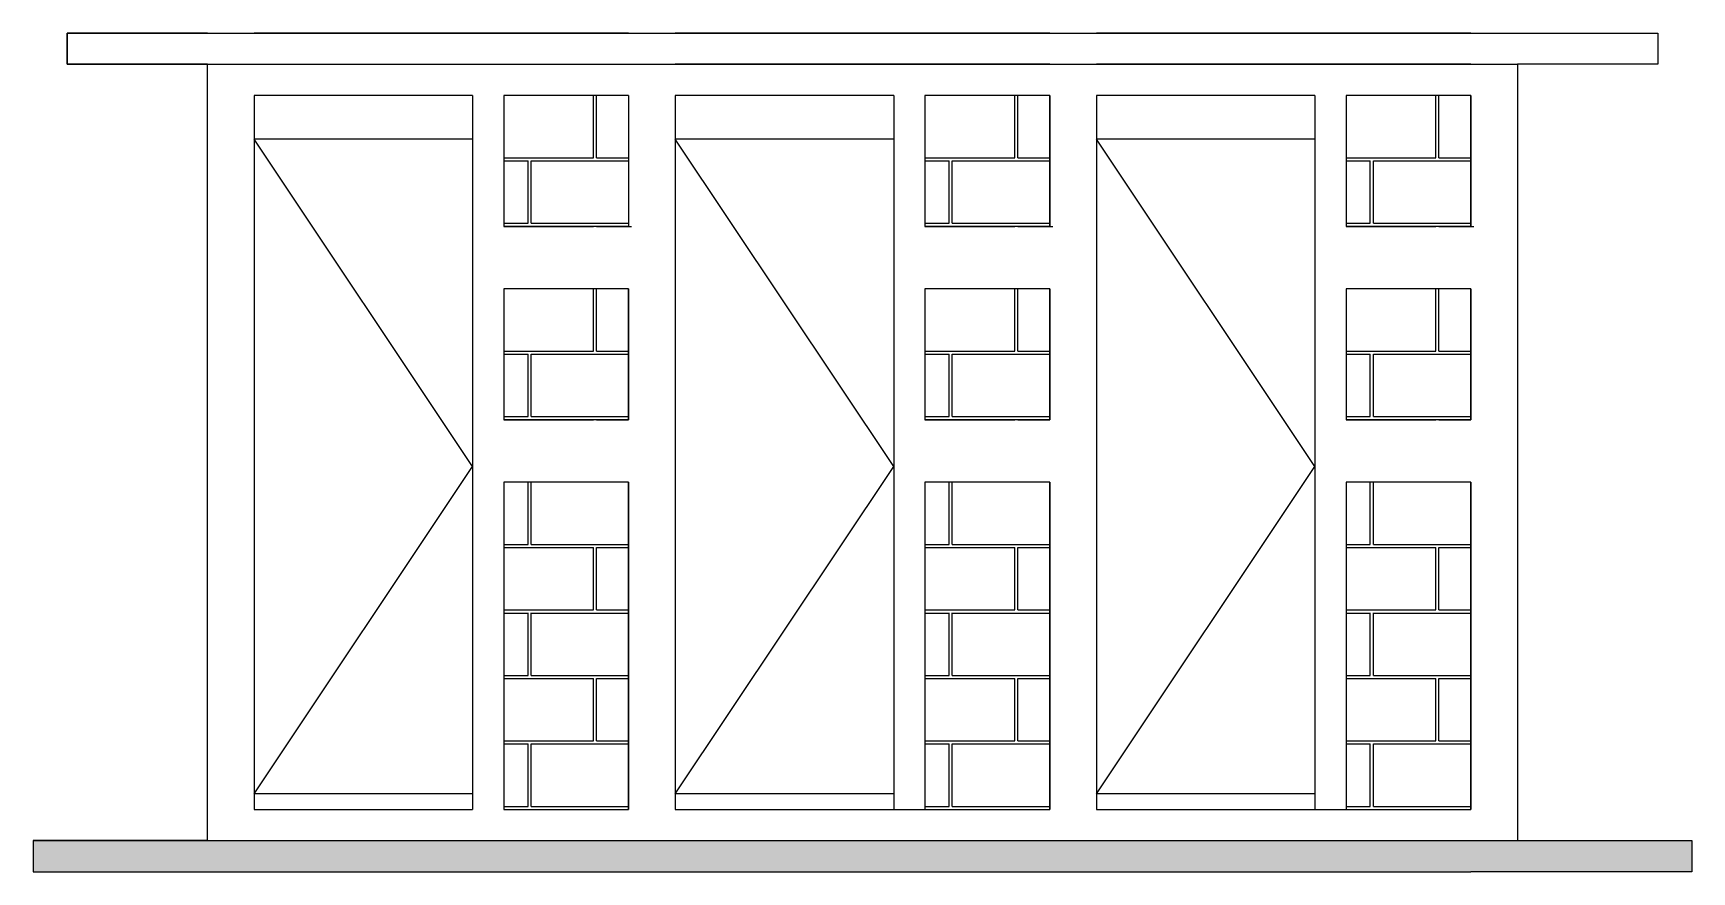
# Model space of a CAD drawing. Header units: metres. Extents: x 258817 to 259192, y 1878716 to 1878911.
# Drawn here: x 259169.7 to 259175.01, y 1878725.24 to 1878727.93 of the extents above; entities that cross this region are included whole.
import ezdxf

# ---------------------------------------------------------------- set-up
doc = ezdxf.new("R2010")
doc.units = ezdxf.units.M
doc.header["$MEASUREMENT"] = 0
doc.linetypes.add('DASHED2', pattern=[0.375, 0.25, -0.125])
doc.layers.add('0.05', color=9, linetype='Continuous')

msp = doc.modelspace()

# ---------------------------------------------------------------- hatches: boundary and pattern name
h = msp.add_hatch(color=256)
h.dxf.hatch_style = 1
h.paths.add_polyline_path([(259175.01242, 1878725.34154), (259174.45389, 1878725.34154), (259170.25389, 1878725.34154), (259169.69537, 1878725.34154), (259169.69537, 1878725.24154), (259170.40389, 1878725.24154), (259174.30389, 1878725.24154), (259175.01242, 1878725.24154)])
at = {"layer": '0.05'}
h = msp.add_hatch(dxfattribs=at)
h.set_pattern_fill('AR-B816C', color=256, scale=0.001033)
h.set_pattern_definition([(0, (259184.52152, 1878727.31154), (0.210001, 0.210001), [0.4101584, -0.009844]), (0, (259184.31152, 1878727.32138), (0.210001, 0.210001), [0.4101584, -0.009844]), (90, (259184.52152, 1878727.31154), (-0.210001, 0.210001), [-0.219845, 0.200157]), (90, (259184.51168, 1878727.31154), (-0.210001, 0.210001), [-0.219845, 0.200157])])
h.paths.add_polyline_path([(259171.20389, 1878727.73154), (259171.60389, 1878727.73154), (259171.60389, 1878727.53154), (259171.60389, 1878727.52154), (259171.60389, 1878727.32154), (259171.61389, 1878727.32154), (259171.61389, 1878727.31154), (259171.60389, 1878727.31154), (259171.20389, 1878727.31154)])
h = msp.add_hatch(dxfattribs=at)
h.set_pattern_fill('AR-B816C', color=256, scale=0.001033)
h.set_pattern_definition([(0, (259185.87152, 1878727.31154), (0.210001, 0.210001), [0.4101584, -0.009844]), (0, (259185.66152, 1878727.32138), (0.210001, 0.210001), [0.4101584, -0.009844]), (90, (259185.87152, 1878727.31154), (-0.210001, 0.210001), [-0.219845, 0.200157]), (90, (259185.86168, 1878727.31154), (-0.210001, 0.210001), [-0.219845, 0.200157])])
h.paths.add_polyline_path([(259172.55389, 1878727.73154), (259172.95389, 1878727.73154), (259172.95389, 1878727.53154), (259172.95389, 1878727.52154), (259172.95389, 1878727.32154), (259172.96389, 1878727.32154), (259172.96389, 1878727.31154), (259172.95389, 1878727.31154), (259172.55389, 1878727.31154)])
h = msp.add_hatch(dxfattribs=at)
h.set_pattern_fill('AR-B816C', color=256, scale=0.001033)
h.set_pattern_definition([(0, (259187.22152, 1878727.31154), (0.210001, 0.210001), [0.4101584, -0.009844]), (0, (259187.01152, 1878727.32138), (0.210001, 0.210001), [0.4101584, -0.009844]), (90, (259187.22152, 1878727.31154), (-0.210001, 0.210001), [-0.219845, 0.200157]), (90, (259187.21168, 1878727.31154), (-0.210001, 0.210001), [-0.219845, 0.200157])])
h.paths.add_polyline_path([(259173.90389, 1878727.73154), (259174.30389, 1878727.73154), (259174.30389, 1878727.53154), (259174.30389, 1878727.52154), (259174.30389, 1878727.32154), (259174.31389, 1878727.32154), (259174.31389, 1878727.31154), (259174.30389, 1878727.31154), (259173.90389, 1878727.31154)])
h = msp.add_hatch(dxfattribs=at)
h.set_pattern_fill('AR-B816C', color=256, scale=0.001033)
h.set_pattern_definition([(0, (259184.52152, 1878726.69154), (0.210001, 0.210001), [0.4101584, -0.009844]), (0, (259184.31152, 1878726.70138), (0.210001, 0.210001), [0.4101584, -0.009844]), (90, (259184.52152, 1878726.69154), (-0.210001, 0.210001), [-0.219845, 0.200157]), (90, (259184.51168, 1878726.69154), (-0.210001, 0.210001), [-0.219845, 0.200157])])
h.paths.add_polyline_path([(259171.20389, 1878727.11154), (259171.60389, 1878727.11154), (259171.60389, 1878726.91154), (259171.60389, 1878726.90154), (259171.60389, 1878726.70154), (259171.60389, 1878726.69154), (259171.20389, 1878726.69154)])
h = msp.add_hatch(dxfattribs=at)
h.set_pattern_fill('AR-B816C', color=256, scale=0.001033)
h.set_pattern_definition([(0, (259185.87152, 1878726.69154), (0.210001, 0.210001), [0.4101584, -0.009844]), (0, (259185.66152, 1878726.70138), (0.210001, 0.210001), [0.4101584, -0.009844]), (90, (259185.87152, 1878726.69154), (-0.210001, 0.210001), [-0.219845, 0.200157]), (90, (259185.86168, 1878726.69154), (-0.210001, 0.210001), [-0.219845, 0.200157])])
h.paths.add_polyline_path([(259172.55389, 1878727.11154), (259172.95389, 1878727.11154), (259172.95389, 1878726.91154), (259172.95389, 1878726.90154), (259172.95389, 1878726.70154), (259172.95389, 1878726.69154), (259172.55389, 1878726.69154)])
h = msp.add_hatch(dxfattribs=at)
h.set_pattern_fill('AR-B816C', color=256, scale=0.001033)
h.set_pattern_definition([(0, (259187.22152, 1878726.69154), (0.210001, 0.210001), [0.4101584, -0.009844]), (0, (259187.01152, 1878726.70138), (0.210001, 0.210001), [0.4101584, -0.009844]), (90, (259187.22152, 1878726.69154), (-0.210001, 0.210001), [-0.219845, 0.200157]), (90, (259187.21168, 1878726.69154), (-0.210001, 0.210001), [-0.219845, 0.200157])])
h.paths.add_polyline_path([(259173.90389, 1878727.11154), (259174.30389, 1878727.11154), (259174.30389, 1878726.91154), (259174.30389, 1878726.90154), (259174.30389, 1878726.70154), (259174.30389, 1878726.69154), (259173.90389, 1878726.69154)])
h = msp.add_hatch(dxfattribs=at)
h.set_pattern_fill('AR-B816C', color=256, scale=0.001033)
h.set_pattern_definition([(0, (259184.52152, 1878725.44154), (0.210001, 0.210001), [0.4101584, -0.009844]), (0, (259184.31152, 1878725.45138), (0.210001, 0.210001), [0.4101584, -0.009844]), (90, (259184.52152, 1878725.44154), (-0.210001, 0.210001), [-0.219845, 0.200157]), (90, (259184.51168, 1878725.44154), (-0.210001, 0.210001), [-0.219845, 0.200157])])
h.paths.add_polyline_path([(259171.20389, 1878726.49154), (259171.60389, 1878726.49154), (259171.60389, 1878726.29154), (259171.60389, 1878726.28154), (259171.60389, 1878726.08154), (259171.60389, 1878726.07154), (259171.60389, 1878725.87154), (259171.60389, 1878725.86154), (259171.60389, 1878725.66154), (259171.60389, 1878725.65154), (259171.60389, 1878725.45154), (259171.60389, 1878725.44154), (259171.20389, 1878725.44154)])
h = msp.add_hatch(dxfattribs=at)
h.set_pattern_fill('AR-B816C', color=256, scale=0.001033)
h.set_pattern_definition([(0, (259185.87152, 1878725.44154), (0.210001, 0.210001), [0.4101584, -0.009844]), (0, (259185.66152, 1878725.45138), (0.210001, 0.210001), [0.4101584, -0.009844]), (90, (259185.87152, 1878725.44154), (-0.210001, 0.210001), [-0.219845, 0.200157]), (90, (259185.86168, 1878725.44154), (-0.210001, 0.210001), [-0.219845, 0.200157])])
h.paths.add_polyline_path([(259172.55389, 1878726.49154), (259172.95389, 1878726.49154), (259172.95389, 1878726.29154), (259172.95389, 1878726.28154), (259172.95389, 1878726.08154), (259172.95389, 1878726.07154), (259172.95389, 1878725.87154), (259172.95389, 1878725.86154), (259172.95389, 1878725.66154), (259172.95389, 1878725.65154), (259172.95389, 1878725.45154), (259172.95389, 1878725.44154), (259172.55389, 1878725.44154)])
h = msp.add_hatch(dxfattribs=at)
h.set_pattern_fill('AR-B816C', color=256, scale=0.001033)
h.set_pattern_definition([(0, (259187.22152, 1878725.44154), (0.210001, 0.210001), [0.4101584, -0.009844]), (0, (259187.01152, 1878725.45138), (0.210001, 0.210001), [0.4101584, -0.009844]), (90, (259187.22152, 1878725.44154), (-0.210001, 0.210001), [-0.219845, 0.200157]), (90, (259187.21168, 1878725.44154), (-0.210001, 0.210001), [-0.219845, 0.200157])])
h.paths.add_polyline_path([(259173.90389, 1878726.49154), (259174.30389, 1878726.49154), (259174.30389, 1878726.29154), (259174.30389, 1878726.28154), (259174.30389, 1878726.08154), (259174.30389, 1878726.07154), (259174.30389, 1878725.87154), (259174.30389, 1878725.86154), (259174.30389, 1878725.66154), (259174.30389, 1878725.65154), (259174.30389, 1878725.45154), (259174.30389, 1878725.44154), (259173.90389, 1878725.44154)])

# ---------------------------------------------------------------- linework, layer by layer
for p, q in [((259170.25389, 1878727.93154), (259169.80389, 1878727.93154)), ((259169.80389, 1878727.93154), (259169.80389, 1878727.83154)), ((259171.60389, 1878727.93154), (259170.40389, 1878727.93154)), ((259172.95389, 1878727.93154), (259171.75389, 1878727.93154)), ((259174.30389, 1878727.93154), (259173.10389, 1878727.93154)), ((259174.45389, 1878727.93154), (259174.90389, 1878727.93154)), ((259174.90389, 1878727.93154), (259174.90389, 1878727.83154)), ((259169.80389, 1878727.83154), (259170.25389, 1878727.83154)), ((259170.25389, 1878727.83154), (259174.45389, 1878727.83154)), ((259170.40389, 1878727.83154), (259171.60389, 1878727.83154)), ((259172.95389, 1878727.83154), (259171.75389, 1878727.83154)), ((259174.30389, 1878727.83154), (259173.10389, 1878727.83154)), ((259174.90389, 1878727.83154), (259174.45389, 1878727.83154)), ((259170.40389, 1878727.73154), (259170.40389, 1878726.49154)), ((259171.10389, 1878727.73154), (259170.40389, 1878727.73154)), ((259171.10389, 1878727.73154), (259171.10389, 1878725.44154)), ((259171.20389, 1878727.73154), (259171.20389, 1878727.31154)), ((259171.60389, 1878727.73154), (259171.20389, 1878727.73154)), ((259171.60389, 1878727.73154), (259171.60389, 1878727.31154)), ((259171.75389, 1878727.73154), (259171.75389, 1878727.31154)), ((259171.75389, 1878727.73154), (259171.75389, 1878726.49154)), ((259172.45389, 1878727.73154), (259171.75389, 1878727.73154)), ((259172.45389, 1878727.73154), (259172.45389, 1878725.44154)), ((259172.55389, 1878727.73154), (259172.55389, 1878727.31154)), ((259172.95389, 1878727.73154), (259172.55389, 1878727.73154)), ((259172.95389, 1878727.31154), (259172.95389, 1878727.73154)), ((259172.95389, 1878727.73154), (259172.95389, 1878727.31154)), ((259173.10389, 1878727.73154), (259173.10389, 1878727.31154)), ((259173.10389, 1878727.73154), (259173.10389, 1878726.49154)), ((259173.80389, 1878727.73154), (259173.10389, 1878727.73154)), ((259173.80389, 1878727.73154), (259173.80389, 1878725.44154)), ((259173.90389, 1878727.73154), (259173.90389, 1878727.31154)), ((259174.30389, 1878727.73154), (259173.90389, 1878727.73154)), ((259174.30389, 1878727.31154), (259174.30389, 1878727.73154)), ((259174.30389, 1878727.73154), (259174.30389, 1878727.31154)), ((259171.10389, 1878727.59154), (259170.40389, 1878727.59154)), ((259172.45389, 1878727.59154), (259171.75389, 1878727.59154)), ((259173.80389, 1878727.59154), (259173.10389, 1878727.59154)), ((259171.60389, 1878727.31154), (259171.20389, 1878727.31154)), ((259172.95389, 1878727.31154), (259172.55389, 1878727.31154)), ((259174.30389, 1878727.31154), (259173.90389, 1878727.31154)), ((259171.20389, 1878727.11154), (259171.20389, 1878726.69154)), ((259171.60389, 1878727.11154), (259171.20389, 1878727.11154)), ((259171.60389, 1878727.11154), (259171.60389, 1878726.69154)), ((259171.75389, 1878727.11154), (259171.75389, 1878726.69154)), ((259172.55389, 1878727.11154), (259172.55389, 1878726.69154)), ((259172.95389, 1878727.11154), (259172.55389, 1878727.11154)), ((259172.95389, 1878727.11154), (259172.95389, 1878726.69154)), ((259173.90389, 1878727.11154), (259173.90389, 1878726.69154)), ((259174.30389, 1878727.11154), (259173.90389, 1878727.11154)), ((259174.30389, 1878726.69154), (259174.30389, 1878727.11154)), ((259174.30389, 1878727.11154), (259174.30389, 1878726.69154)), ((259171.60389, 1878726.69154), (259171.20389, 1878726.69154)), ((259172.95389, 1878726.69154), (259172.55389, 1878726.69154)), ((259174.30389, 1878726.69154), (259173.90389, 1878726.69154)), ((259171.20389, 1878726.49154), (259171.20389, 1878725.44154)), ((259171.60389, 1878726.49154), (259171.20389, 1878726.49154)), ((259171.60389, 1878726.49154), (259171.60389, 1878725.44154)), ((259171.75389, 1878726.49154), (259171.75389, 1878725.44154)), ((259172.55389, 1878726.49154), (259172.55389, 1878725.44154)), ((259172.95389, 1878726.49154), (259172.55389, 1878726.49154)), ((259172.95389, 1878726.49154), (259172.95389, 1878725.44154)), ((259173.10389, 1878726.49154), (259173.10389, 1878725.44154)), ((259173.90389, 1878726.49154), (259173.90389, 1878725.44154)), ((259174.30389, 1878726.49154), (259173.90389, 1878726.49154)), ((259174.30389, 1878725.44154), (259174.30389, 1878726.49154)), ((259174.30389, 1878726.49154), (259174.30389, 1878725.44154)), ((259171.10389, 1878725.49154), (259170.40389, 1878725.49154)), ((259172.45389, 1878725.49154), (259171.75389, 1878725.49154)), ((259173.80389, 1878725.49154), (259173.10389, 1878725.49154)), ((259170.40389, 1878725.44154), (259171.10389, 1878725.44154)), ((259171.20389, 1878725.44154), (259171.60389, 1878725.44154)), ((259171.75389, 1878725.44154), (259172.95389, 1878725.44154)), ((259171.75389, 1878725.44154), (259172.45389, 1878725.44154)), ((259172.55389, 1878725.44154), (259172.95389, 1878725.44154)), ((259173.10389, 1878725.44154), (259174.30389, 1878725.44154)), ((259173.10389, 1878725.44154), (259173.80389, 1878725.44154)), ((259173.90389, 1878725.44154), (259174.30389, 1878725.44154)), ((259170.25389, 1878725.34154), (259169.69537, 1878725.34154)), ((259169.69537, 1878725.34154), (259169.69537, 1878725.24154)), ((259169.69537, 1878725.34154), (259169.69537, 1878725.24154)), ((259170.25389, 1878725.34154), (259174.45389, 1878725.34154)), ((259170.40389, 1878725.34154), (259174.30389, 1878725.34154)), ((259174.45389, 1878725.34154), (259175.01242, 1878725.34154)), ((259175.01242, 1878725.34154), (259175.01242, 1878725.24154)), ((259169.69537, 1878725.24154), (259170.25389, 1878725.24154)), ((259169.69537, 1878725.24154), (259170.40389, 1878725.24154)), ((259170.40389, 1878725.24154), (259174.30389, 1878725.24154)), ((259175.01242, 1878725.24154), (259174.30389, 1878725.24154))]:
    msp.add_line(p, q)
at = {"linetype": 'DASHED2', "ltscale": 10}
for p, q in [((259171.10389, 1878726.54154), (259170.40389, 1878727.59154)), ((259172.45389, 1878726.54154), (259171.75389, 1878727.59154)), ((259173.80389, 1878726.54154), (259173.10389, 1878727.59154)), ((259170.40389, 1878725.49154), (259171.10389, 1878726.54154)), ((259171.75389, 1878725.49154), (259172.45389, 1878726.54154)), ((259173.10389, 1878725.49154), (259173.80389, 1878726.54154))]:
    msp.add_line(p, q, dxfattribs=at)
at = {"flags": 128}
msp.add_lwpolyline([(259169.69537, 1878725.34154), (259170.25389, 1878725.34154), (259170.25389, 1878727.83154), (259169.80389, 1878727.83154), (259169.80389, 1878727.93154), (259174.90389, 1878727.93154), (259174.90389, 1878727.83154), (259174.45389, 1878727.83154), (259174.45389, 1878725.34154), (259175.01242, 1878725.34154)], dxfattribs=at)
for points in [[(259171.60389, 1878726.69154), (259171.60389, 1878727.11154)], [(259171.75389, 1878727.11154), (259171.75389, 1878726.69154)], [(259172.95389, 1878726.69154), (259172.95389, 1878727.11154)], [(259172.95389, 1878726.69154), (259172.95389, 1878727.11154)], [(259173.10389, 1878727.11154), (259173.10389, 1878726.69154)], [(259174.30389, 1878726.69154), (259174.30389, 1878727.11154)], [(259174.30389, 1878726.69154), (259174.30389, 1878727.11154)], [(259170.40389, 1878726.49154), (259170.40389, 1878725.44154), (259171.10389, 1878725.44154)], [(259171.20389, 1878725.44154), (259171.60389, 1878725.44154), (259171.60389, 1878726.49154)], [(259171.75389, 1878726.49154), (259171.75389, 1878725.44154), (259172.95389, 1878725.44154), (259172.95389, 1878726.49154)], [(259171.75389, 1878726.49154), (259171.75389, 1878725.44154), (259172.45389, 1878725.44154)], [(259172.55389, 1878725.44154), (259172.95389, 1878725.44154), (259172.95389, 1878726.49154)], [(259173.10389, 1878726.49154), (259173.10389, 1878725.44154), (259174.30389, 1878725.44154), (259174.30389, 1878726.49154)], [(259173.10389, 1878726.49154), (259173.10389, 1878725.44154), (259173.80389, 1878725.44154)], [(259173.90389, 1878725.44154), (259174.30389, 1878725.44154), (259174.30389, 1878726.49154)]]:
    msp.add_lwpolyline(points)

doc.saveas('drawing.dxf')
